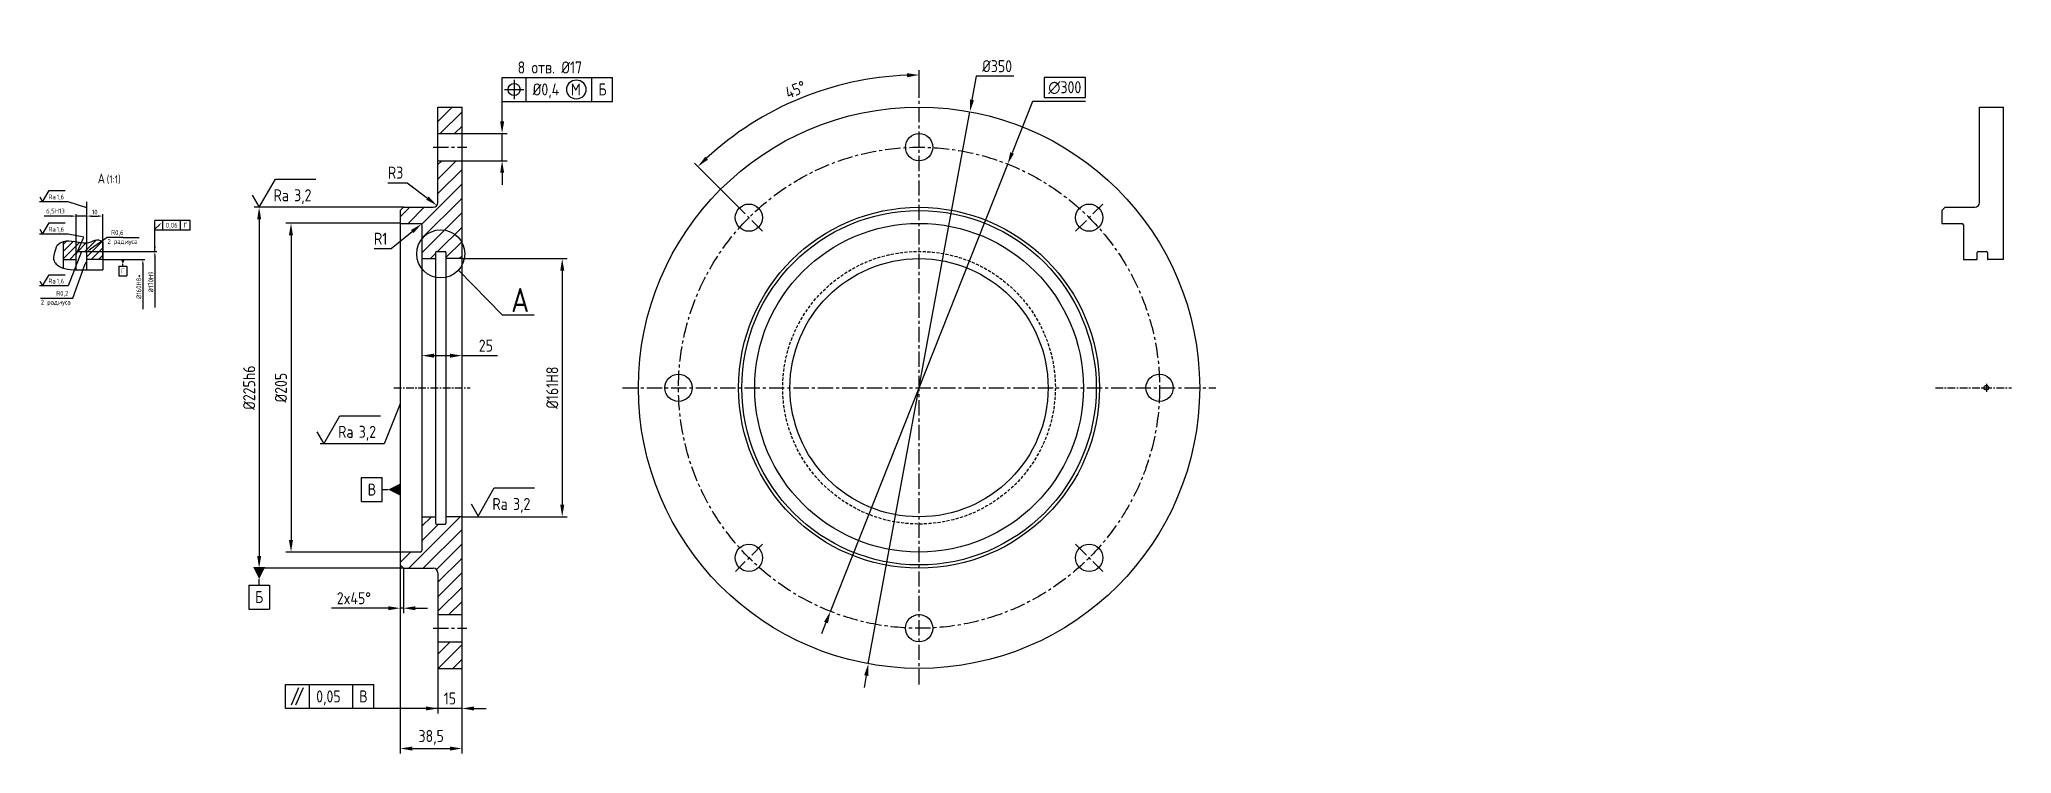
# Model space of a CAD drawing. Header units: millimetres. Extents: x -251 to 979, y 744 to 1189.
import ezdxf
from ezdxf.enums import TextEntityAlignment as Align

# ---------------------------------------------------------------- set-up
doc = ezdxf.new("R2010")
doc.units = ezdxf.units.MM
doc.header["$LTSCALE"] = 0.3
doc.linetypes.add('CENTER', pattern=[50.8, 31.75, -6.35, 6.35, -6.35])
doc.linetypes.add('HIDDEN', pattern=[9.525, 6.35, -3.175])
for name, color, linetype in [('Bord', 1, 'Continuous'), ('Cen', 5, 'CENTER'), ('Cont', 6, 'Continuous'), ('Dim', 7, 'Continuous'), ('Hatch', 2, 'Continuous'), ('Hide', 2, 'HIDDEN'), ('Text', 3, 'Continuous'), ('Textb', 6, 'Continuous')]:
    doc.layers.add(name, color=color, linetype=linetype)
doc.styles.add('Style1', font='romans.shx', dxfattribs={"width": 0.8})
doc.dimstyles.new('Lin', dxfattribs={"dimtxt": 3, "dimasz": 3, "dimexe": 1.25, "dimexo": 0, "dimgap": 1, "dimtad": 1, "dimtoh": 1, "dimdec": 5, "dimlfac": -1, "dimtxsty": 'Style1', "dimcen": 2.5, "dimclrt": 3, "dimaunit": 1, "dimadec": 0, "dimazin": 0, "dimtfac": 1, "dimtdec": 5, "dimtmove": 0, "dimatfit": 3, "dimldrblk": 'NONE', "dimfxl": 1, "dimarcsym": 0})
doc.dimstyles.new('Lin$4', dxfattribs={"dimtxt": 3, "dimasz": 3, "dimexe": 1.25, "dimexo": 0, "dimgap": 1, "dimtad": 1, "dimtoh": 1, "dimdec": 5, "dimlfac": -1, "dimtxsty": 'Style1', "dimcen": 2.5, "dimclrt": 3, "dimaunit": 1, "dimadec": 0, "dimazin": 0, "dimtfac": 1, "dimtdec": 5, "dimtmove": 0, "dimatfit": 3, "dimldrblk": 'NONE', "dimfxl": 1, "dimarcsym": 0})
doc.dimstyles.new('Rad$4', dxfattribs={"dimtxt": 3, "dimasz": 3, "dimexe": 1.25, "dimexo": 0, "dimgap": 1, "dimtad": 1, "dimtoh": 1, "dimtxsty": 'Style1', "dimcen": 2.5, "dimclrt": 3, "dimadec": 0, "dimazin": 0, "dimtfac": 1, "dimtmove": 0, "dimatfit": 3, "dimfxl": 1, "dimarcsym": 0})

msp = doc.modelspace()

# ---------------------------------------------------------------- texts
at = {"layer": 'Text', "style": 'Style1', "width": 0.8}
for s, height, p in [('%%C0,4', 7.5, (56.405087, 1154.014935)), ('М', 7.5, (80.211118, 1154.014935)), ('Б', 7.5, (97.413289, 1154.014935)), ('2 радиуса', 3, (-208.759609, 1061.458478)), ('2 радиуса', 3, (-250.295259, 1023.645872)), ('0,05', 7.5, (-78.602959, 775.514935))]:
    msp.add_text(s, height=height, dxfattribs=at).set_placement(p)
for s, height, p in [('0,06', 3, (-168.674651, 1071.599625)), ('Г', 3, (-160.174651, 1071.599625)), ('В', 7.5, (-49.174651, 775.514935))]:
    msp.add_text(s, height=height, dxfattribs=at).set_placement(p, align=Align.CENTER)

# ---------------------------------------------------------------- blocks, each defined once
blk = doc.blocks.new('sherISO_04')
at = {"layer": 'Text'}
blk.add_line((4.04, 7), (14.12, 7), dxfattribs=at)
blk.add_lwpolyline([(-1.73, 3), (0, 0), (4.04, 7)], dxfattribs=at)
at = {"layer": 'Text', "style": 'Style1', "width": 0.8}
blk.add_text('Ra', height=3, dxfattribs=at).set_placement((3.58, 1.5))
blk.add_attdef('3,2', (8.73, 1.5), '', height=3, dxfattribs=at)
blk = doc.blocks.new('*D15')
at = {"layer": 'Defpoints', "color": 0, "transparency": 16777216}
for p in [(-26.2, 1074.3), (-94.3, 869.3), (-26.2, 869.3)]:
    blk.add_point(p, dxfattribs=at)
at = {"layer": 'Dim', "color": 0, "lineweight": -2, "transparency": 16777216}
for p, q in [((-26.2, 1074.3), (-97.5, 1074.3)), ((-94.3, 1066.8), (-94.3, 876.8)), ((-26.2, 869.3), (-97.5, 869.3))]:
    blk.add_line(p, q, dxfattribs=at)
at = {"layer": 'Dim', "color": 0, "transparency": 16777216}
for points in [[(-95.6, 1066.8), (-93.1, 1066.8), (-94.3, 1074.3)], [(-95.6, 876.8), (-93.1, 876.8), (-94.3, 869.3)]]:
    blk.add_solid(points, dxfattribs=at)
at = {"layer": 'Dim', "color": 3, "transparency": 16777216, "insert": (-100.6, 971.8), "char_height": 7.5, "attachment_point": 5, "rotation": 90, "style": 'Style1'}
blk.add_mtext('%%c205', dxfattribs=at)
blk = doc.blocks.new('_None')
blk = doc.blocks.new('*D16')
at = {"layer": 'Defpoints', "color": 0, "transparency": 16777216}
for p in [(-24.2, 1084.3), (-114.2, 859.3), (-24.2, 859.3)]:
    blk.add_point(p, dxfattribs=at)
at = {"layer": 'Dim', "color": 0, "lineweight": -2, "transparency": 16777216}
for p, q in [((-24.2, 1084.3), (-117.3, 1084.3)), ((-114.2, 1076.8), (-114.2, 866.8)), ((-24.2, 859.3), (-117.3, 859.3))]:
    blk.add_line(p, q, dxfattribs=at)
at = {"layer": 'Dim', "color": 0, "transparency": 16777216}
for points in [[(-115.4, 1076.8), (-112.9, 1076.8), (-114.2, 1084.3)], [(-115.4, 866.8), (-112.9, 866.8), (-114.2, 859.3)]]:
    blk.add_solid(points, dxfattribs=at)
at = {"layer": 'Dim', "color": 3, "transparency": 16777216, "insert": (-120.4, 971.8), "char_height": 7.5, "attachment_point": 5, "rotation": 90, "style": 'Style1'}
blk.add_mtext('%%c225h6', dxfattribs=at)
blk = doc.blocks.new('*D17')
at = {"layer": 'Defpoints', "color": 0, "transparency": 16777216}
for p in [(-222.3, 1056.8), (-222.3, 1021.8), (-179.2, 1021.8)]:
    blk.add_point(p, dxfattribs=at)
at = {"layer": 'Dim', "color": 0, "lineweight": -2, "transparency": 16777216}
for p, q in [((-222.3, 1056.8), (-177.9, 1056.8)), ((-179.2, 1053.8), (-179.2, 1021.8))]:
    blk.add_line(p, q, dxfattribs=at)
at = {"layer": 'Dim', "color": 0, "transparency": 16777216}
blk.add_solid([(-179.7, 1053.8), (-178.7, 1053.8), (-179.2, 1056.8)], dxfattribs=at)
at = {"layer": 'Dim', "color": 3, "transparency": 16777216, "insert": (-181.7, 1037.8), "char_height": 3, "attachment_point": 5, "rotation": 90, "style": 'Style1'}
blk.add_mtext('%%c170H9', dxfattribs=at)
blk = doc.blocks.new('*D18')
at = {"layer": 'Defpoints', "color": 0, "transparency": 16777216}
for p in [(-211.7, 1078.8), (-221.7, 1056.2), (-211.7, 1052.8)]:
    blk.add_point(p, dxfattribs=at)
at = {"layer": 'Dim', "color": 0, "lineweight": -2, "transparency": 16777216}
for p, q in [((-221.7, 1056.2), (-221.7, 1080)), ((-218.7, 1078.8), (-214.7, 1078.8)), ((-211.7, 1052.8), (-211.7, 1080))]:
    blk.add_line(p, q, dxfattribs=at)
at = {"layer": 'Dim', "color": 0, "transparency": 16777216}
for points in [[(-218.7, 1079.3), (-218.7, 1078.3), (-221.7, 1078.8)], [(-214.7, 1079.3), (-214.7, 1078.3), (-211.7, 1078.8)]]:
    blk.add_solid(points, dxfattribs=at)
at = {"layer": 'Dim', "color": 3, "transparency": 16777216, "insert": (-216.7, 1081.3), "char_height": 3, "attachment_point": 5, "style": 'Style1'}
blk.add_mtext('10', dxfattribs=at)
blk = doc.blocks.new('ZNAK01')
at = {"layer": 'Textb', "style": 'Style1', "width": 0.8}
blk.add_attdef('А', text='', height=6, dxfattribs=at).set_placement((3.95, -0.02), align=Align.RIGHT)
blk.add_attdef('SC(1)', (5.07, -0.02), '', height=5, dxfattribs=at)
blk = doc.blocks.new('forma01')
at = {"layer": 'Bord'}
for p, q in [((-2.57, 4.21), (-2.57, 10.21)), ((-2.57, 10.21), (2.57, 10.21)), ((2.57, 4.21), (2.57, 10.21)), ((-2.57, 4.21), (2.57, 4.21)), ((0, 4.21), (0, 2.71))]:
    blk.add_line(p, q, dxfattribs=at)
blk.add_lwpolyline([(0, 2.71, 0, 3, 0), (0, -0.29, 3, 3, 0)], format="xyseb", dxfattribs=at)
at = {"layer": 'Text', "style": 'Style1', "width": 0.8}
blk.add_attdef('А', text='', height=3, rotation=90, dxfattribs=at).set_placement((0.17, 7.21), align=Align.MIDDLE)
blk = doc.blocks.new('*D19')
at = {"layer": 'Defpoints', "color": 0, "transparency": 16777216}
for p in [(-211.7, 1051.8), (-211.7, 1020.8), (-186.7, 1020.8)]:
    blk.add_point(p, dxfattribs=at)
at = {"layer": 'Dim', "color": 0, "lineweight": -2, "transparency": 16777216}
for p, q in [((-211.7, 1051.8), (-185.4, 1051.8)), ((-186.7, 1048.8), (-186.7, 1020.8))]:
    blk.add_line(p, q, dxfattribs=at)
at = {"layer": 'Dim', "color": 0, "transparency": 16777216}
blk.add_solid([(-187.2, 1048.8), (-186.2, 1048.8), (-186.7, 1051.8)], dxfattribs=at)
at = {"layer": 'Dim', "color": 3, "transparency": 16777216, "insert": (-189.2, 1034.8), "char_height": 3, "attachment_point": 5, "rotation": 90, "style": 'Style1'}
blk.add_mtext('%%c160H8*', dxfattribs=at)
blk = doc.blocks.new('*D20')
at = {"layer": 'Defpoints', "color": 0, "transparency": 16777216}
for p in [(-221.7, 1078.8), (-228.2, 1056.2), (-221.7, 1056.2)]:
    blk.add_point(p, dxfattribs=at)
at = {"layer": 'Dim', "color": 0, "lineweight": -2, "transparency": 16777216}
for p, q in [((-231.2, 1078.8), (-248.2, 1078.8)), ((-228.2, 1056.2), (-228.2, 1080)), ((-221.7, 1078.8), (-228.2, 1078.8)), ((-221.7, 1056.2), (-221.7, 1080)), ((-218.7, 1078.8), (-215.7, 1078.8))]:
    blk.add_line(p, q, dxfattribs=at)
at = {"layer": 'Dim', "color": 0, "transparency": 16777216}
for points in [[(-231.2, 1079.3), (-231.2, 1078.3), (-228.2, 1078.8)], [(-218.7, 1079.3), (-218.7, 1078.3), (-221.7, 1078.8)]]:
    blk.add_solid(points, dxfattribs=at)
at = {"layer": 'Dim', "color": 3, "transparency": 16777216, "insert": (-241.2, 1081.6), "char_height": 3, "attachment_point": 5, "style": 'Style1'}
blk.add_mtext('6,5H13', dxfattribs=at)
blk = doc.blocks.new('*D21')
at = {"layer": 'Defpoints', "color": 0, "transparency": 16777216}
for p in [(-221.5, 1052), (-221.5, 1051.8)]:
    blk.add_point(p, dxfattribs=at)
at = {"layer": 'Dim', "color": 0, "lineweight": -2, "transparency": 16777216}
for p, q in [((-230.4, 1027.6), (-222.6, 1049)), ((-221.5, 1052), (-221.5, 1051.8)), ((-240.5, 1027.6), (-230.4, 1027.6))]:
    blk.add_line(p, q, dxfattribs=at)
at = {"layer": 'Dim', "color": 0, "transparency": 16777216}
blk.add_solid([(-223, 1049.1), (-222.1, 1048.8), (-221.5, 1051.8)], dxfattribs=at)
at = {"layer": 'Dim', "color": 3, "transparency": 16777216, "insert": (-236.9, 1030.3), "char_height": 3, "attachment_point": 5, "style": 'Style1'}
blk.add_mtext('R0,2', dxfattribs=at)
blk = doc.blocks.new('*D22')
at = {"layer": 'Defpoints', "color": 0, "transparency": 16777216}
for p in [(-222.3, 1056.2), (-221.8, 1056.5)]:
    blk.add_point(p, dxfattribs=at)
at = {"layer": 'Dim', "color": 0, "lineweight": -2, "transparency": 16777216}
for p, q in [((-209, 1065.4), (-219.3, 1058.2)), ((-198.9, 1065.4), (-209, 1065.4)), ((-222.3, 1056.2), (-221.8, 1056.5))]:
    blk.add_line(p, q, dxfattribs=at)
at = {"layer": 'Dim', "color": 0, "transparency": 16777216}
blk.add_solid([(-219.6, 1058.6), (-219, 1057.8), (-221.8, 1056.5)], dxfattribs=at)
at = {"layer": 'Dim', "color": 3, "transparency": 16777216, "insert": (-202.6, 1068.2), "char_height": 3, "attachment_point": 5, "style": 'Style1'}
blk.add_mtext('R0,6', dxfattribs=at)
blk = doc.blocks.new('forma19')
at = {"layer": 'Text'}
blk.add_line((2.7, 2.7), (0, 0), dxfattribs=at)
blk.add_lwpolyline([(4.8, 4.8, 0, 1, 0), (2.7, 2.7, 1, 1, 0)], format="xyseb", dxfattribs=at)
blk = doc.blocks.new('*D23')
at = {"layer": 'Defpoints', "color": 0, "transparency": 16777216}
for p in [(-12.7, 1006.8), (12.3, 1006.8), (12.3, 991.8)]:
    blk.add_point(p, dxfattribs=at)
at = {"layer": 'Dim', "color": 0, "lineweight": -2, "transparency": 16777216}
for p, q in [((-12.7, 1006.8), (-12.7, 988.6)), ((12.3, 1006.8), (12.3, 988.6)), ((-5.2, 991.8), (4.8, 991.8)), ((12.3, 991.8), (34.5, 991.8))]:
    blk.add_line(p, q, dxfattribs=at)
at = {"layer": 'Dim', "color": 0, "transparency": 16777216}
for points in [[(-5.2, 993), (-5.2, 990.5), (-12.7, 991.8)], [(4.8, 993), (4.8, 990.5), (12.3, 991.8)]]:
    blk.add_solid(points, dxfattribs=at)
at = {"layer": 'Dim', "color": 3, "transparency": 16777216, "insert": (27.2, 998), "char_height": 7.5, "attachment_point": 5, "style": 'Style1'}
blk.add_mtext('25', dxfattribs=at)
blk = doc.blocks.new('*D24')
at = {"layer": 'Defpoints', "color": 0, "transparency": 16777216}
for p in [(246.9, 1160.1), (297.3, 1156.8), (182.8, 1086.3), (199.7, 1069.3), (297.3, 786.8)]:
    blk.add_point(p, dxfattribs=at)
at = {"layer": 'Dim', "color": 0, "lineweight": -2, "transparency": 16777216}
for p, q in [((297.3, 1156.8), (297.3, 1169.9)), ((182.8, 1086.3), (157.2, 1111.9))]:
    blk.add_line(p, q, dxfattribs=at)
blk.add_arc((297.3, 971.8), 195, 92.2038, 132.7962, dxfattribs=at)
at = {"layer": 'Dim', "color": 0, "transparency": 16777216}
for points in [[(289.8, 1167.9), (289.9, 1165.4), (297.3, 1166.8)], [(165.7, 1114), (164, 1115.8), (159.4, 1109.7)]]:
    blk.add_solid(points, dxfattribs=at)
at = {"layer": 'Dim', "color": 3, "transparency": 16777216, "insert": (220.3, 1157.7), "char_height": 7.5, "attachment_point": 5, "rotation": 22.5, "style": 'Style1'}
blk.add_mtext('45°', dxfattribs=at)
blk = doc.blocks.new('*D25')
at = {"layer": 'Defpoints', "color": 0, "transparency": 16777216}
for p in [(352.6, 1111.2), (242.1, 832.3)]:
    blk.add_point(p, dxfattribs=at)
at = {"layer": 'Dim', "color": 0, "lineweight": -2, "transparency": 16777216}
for p, q in [((401.2, 1165.2), (375.3, 1165.2)), ((375.3, 1165.2), (375.3, 1152.7)), ((401.2, 1152.7), (401.2, 1165.2)), ((368, 1150.2), (355.4, 1118.2)), ((401.2, 1150.2), (368, 1150.2)), ((375.3, 1152.7), (401.2, 1152.7)), ((242.1, 832.3), (352.6, 1111.2)), ((239.3, 825.3), (236.5, 818.4))]:
    blk.add_line(p, q, dxfattribs=at)
at = {"layer": 'Dim', "color": 0, "transparency": 16777216}
for points in [[(354.2, 1118.6), (356.5, 1117.7), (352.6, 1111.2)], [(238.1, 825.8), (240.5, 824.9), (242.1, 832.3)]]:
    blk.add_solid(points, dxfattribs=at)
at = {"layer": 'Dim', "color": 3, "transparency": 16777216, "insert": (388.2, 1158.9), "char_height": 7.5, "attachment_point": 5, "style": 'Style1'}
blk.add_mtext('∅300', dxfattribs=at)
blk = doc.blocks.new('*D26')
at = {"layer": 'Defpoints', "color": 0, "transparency": 16777216}
for p in [(329, 1143.9), (265.7, 799.6)]:
    blk.add_point(p, dxfattribs=at)
at = {"layer": 'Dim', "color": 0, "lineweight": -2, "transparency": 16777216}
for p, q in [((333, 1166.1), (330.3, 1151.3)), ((356.4, 1166.1), (333, 1166.1)), ((265.7, 799.6), (329, 1143.9)), ((264.3, 792.3), (263, 784.9))]:
    blk.add_line(p, q, dxfattribs=at)
at = {"layer": 'Dim', "color": 0, "transparency": 16777216}
for points in [[(329.1, 1151.5), (331.6, 1151), (329, 1143.9)], [(263.1, 792.5), (265.6, 792), (265.7, 799.6)]]:
    blk.add_solid(points, dxfattribs=at)
at = {"layer": 'Dim', "color": 3, "transparency": 16777216, "insert": (346, 1172.3), "char_height": 7.5, "attachment_point": 5, "style": 'Style1'}
blk.add_mtext('%%c350', dxfattribs=at)
blk = doc.blocks.new('*D27')
at = {"layer": 'Defpoints', "color": 0, "transparency": 16777216}
for p in [(-2.7, 796.8), (12.3, 796.8), (-2.7, 771.8)]:
    blk.add_point(p, dxfattribs=at)
at = {"layer": 'Dim', "color": 0, "lineweight": -2, "transparency": 16777216}
for p, q in [((-2.7, 796.8), (-2.7, 768.6)), ((12.3, 796.8), (12.3, 768.6)), ((-10.2, 771.8), (-17.7, 771.8)), ((12.3, 771.8), (-2.7, 771.8)), ((19.8, 771.8), (27.3, 771.8))]:
    blk.add_line(p, q, dxfattribs=at)
at = {"layer": 'Dim', "color": 0, "transparency": 16777216}
for points in [[(-10.2, 773), (-10.2, 770.5), (-2.7, 771.8)], [(19.8, 773), (19.8, 770.5), (12.3, 771.8)]]:
    blk.add_solid(points, dxfattribs=at)
at = {"layer": 'Dim', "color": 3, "transparency": 16777216, "insert": (4.8, 778), "char_height": 7.5, "attachment_point": 5, "style": 'Style1'}
blk.add_mtext('15', dxfattribs=at)
blk = doc.blocks.new('*D28')
at = {"layer": 'Defpoints', "color": 0, "transparency": 16777216}
for p in [(-26.2, 861.3), (12.3, 796.8), (12.3, 746.8)]:
    blk.add_point(p, dxfattribs=at)
at = {"layer": 'Dim', "color": 0, "lineweight": -2, "transparency": 16777216}
for p, q in [((-26.2, 861.3), (-26.2, 743.6)), ((12.3, 796.8), (12.3, 743.6)), ((-18.7, 746.8), (4.8, 746.8))]:
    blk.add_line(p, q, dxfattribs=at)
at = {"layer": 'Dim', "color": 0, "transparency": 16777216}
for points in [[(-18.7, 748), (-18.7, 745.5), (-26.2, 746.8)], [(4.8, 748), (4.8, 745.5), (12.3, 746.8)]]:
    blk.add_solid(points, dxfattribs=at)
at = {"layer": 'Dim', "color": 3, "transparency": 16777216, "insert": (-6.9, 753.7), "char_height": 7.5, "attachment_point": 5, "style": 'Style1'}
blk.add_mtext('38,5', dxfattribs=at)
blk = doc.blocks.new('*D29')
at = {"layer": 'Defpoints', "color": 0, "transparency": 16777216}
for p in [(12.3, 1130.3), (12.3, 1113.3), (37.3, 1113.3)]:
    blk.add_point(p, dxfattribs=at)
at = {"layer": 'Dim', "color": 0, "lineweight": -2, "transparency": 16777216}
for p, q in [((37.3, 1137.8), (37.3, 1165.3)), ((37.3, 1165.3), (94.4, 1165.3)), ((12.3, 1130.3), (40.5, 1130.3)), ((37.3, 1113.3), (37.3, 1130.3)), ((12.3, 1113.3), (40.5, 1113.3)), ((37.3, 1105.8), (37.3, 1098.3))]:
    blk.add_line(p, q, dxfattribs=at)
at = {"layer": 'Dim', "color": 0, "transparency": 16777216}
for points in [[(36.1, 1137.8), (38.6, 1137.8), (37.3, 1130.3)], [(36.1, 1105.8), (38.6, 1105.8), (37.3, 1113.3)]]:
    blk.add_solid(points, dxfattribs=at)
at = {"layer": 'Dim', "color": 3, "transparency": 16777216, "insert": (67.1, 1171.5), "char_height": 7.5, "attachment_point": 5, "style": 'Style1'}
blk.add_mtext('8 отв. %%c17', dxfattribs=at)
blk = doc.blocks.new('*D30')
at = {"layer": 'Defpoints', "color": 0, "transparency": 16777216}
for p in [(-26.2, 861.3), (-24.2, 859.3), (-26.2, 834.3)]:
    blk.add_point(p, dxfattribs=at)
at = {"layer": 'Dim', "color": 0, "lineweight": -2, "transparency": 16777216}
for p, q in [((-26.2, 861.3), (-26.2, 831.1)), ((-24.2, 859.3), (-24.2, 831.1)), ((-33.7, 834.3), (-69, 834.3)), ((-24.2, 834.3), (-26.2, 834.3)), ((-16.7, 834.3), (-9.2, 834.3))]:
    blk.add_line(p, q, dxfattribs=at)
at = {"layer": 'Dim', "color": 0, "transparency": 16777216}
for points in [[(-33.7, 835.5), (-33.7, 833), (-26.2, 834.3)], [(-16.7, 835.5), (-16.7, 833), (-24.2, 834.3)]]:
    blk.add_solid(points, dxfattribs=at)
at = {"layer": 'Dim', "color": 3, "transparency": 16777216, "insert": (-55.1, 840.5), "char_height": 7.5, "attachment_point": 5, "style": 'Style1'}
blk.add_mtext('2x45%%d', dxfattribs=at)
blk = doc.blocks.new('*D31')
at = {"layer": 'Defpoints', "color": 0, "transparency": 16777216}
for p in [(12.3, 1052.3), (12.3, 891.3), (74.8, 891.3)]:
    blk.add_point(p, dxfattribs=at)
at = {"layer": 'Dim', "color": 0, "lineweight": -2, "transparency": 16777216}
for p, q in [((12.3, 1052.3), (77.9, 1052.3)), ((74.8, 1044.8), (74.8, 898.8)), ((12.3, 891.3), (77.9, 891.3))]:
    blk.add_line(p, q, dxfattribs=at)
at = {"layer": 'Dim', "color": 0, "transparency": 16777216}
for points in [[(73.6, 1044.8), (76.1, 1044.8), (74.8, 1052.3)], [(73.6, 898.8), (76.1, 898.8), (74.8, 891.3)]]:
    blk.add_solid(points, dxfattribs=at)
at = {"layer": 'Dim', "color": 3, "transparency": 16777216, "insert": (68.6, 971.8), "char_height": 7.5, "attachment_point": 5, "rotation": 90, "style": 'Style1'}
blk.add_mtext('%%c161H8', dxfattribs=at)
blk = doc.blocks.new('FORMA03')
at = {"layer": 'Bord'}
for p, q in [((-9.64286, 3), (-4.5, 3)), ((-9.64286, -3), (-9.64286, 3)), ((-4.5, -3), (-4.5, 3)), ((-4.5, 0), (-3, 0)), ((-9.64286, -3), (-4.5, -3))]:
    blk.add_line(p, q, dxfattribs=at)
blk.add_lwpolyline([(-3, 0, 0, 3, 0), (0, 0, 3, 3, 0)], format="xyseb", dxfattribs=at)
at = {"layer": 'Text', "style": 'Style1', "width": 0.8}
blk.add_attdef('А', text='', height=3, dxfattribs=at).set_placement((-7.07143, 0), align=Align.MIDDLE)
blk = doc.blocks.new('*D32')
at = {"layer": 'Defpoints', "color": 0, "transparency": 16777216}
for p in [(-13.7, 1073.3), (-12.9, 1073.9)]:
    blk.add_point(p, dxfattribs=at)
at = {"layer": 'Dim', "color": 0, "lineweight": -2, "transparency": 16777216}
for p, q in [((-42.4, 1058.5), (-31.9, 1058.5)), ((-31.9, 1058.5), (-18.7, 1069.2))]:
    blk.add_line(p, q, dxfattribs=at)
at = {"layer": 'Dim', "color": 0, "transparency": 16777216}
blk.add_solid([(-19.5, 1070.1), (-17.9, 1068.2), (-12.9, 1073.9)], dxfattribs=at)
at = {"layer": 'Dim', "color": 3, "transparency": 16777216, "insert": (-38.4, 1064.7), "char_height": 7.5, "attachment_point": 5, "style": 'Style1'}
blk.add_mtext('R1', dxfattribs=at)
blk = doc.blocks.new('*D33')
at = {"layer": 'Defpoints', "color": 0, "transparency": 16777216}
for p in [(-5.7, 1087.3), (-3.3, 1085.4)]:
    blk.add_point(p, dxfattribs=at)
at = {"layer": 'Dim', "color": 0, "lineweight": -2, "transparency": 16777216}
for p, q in [((-34, 1099.6), (-21.8, 1099.6)), ((-21.8, 1099.6), (-9.2, 1090))]:
    blk.add_line(p, q, dxfattribs=at)
at = {"layer": 'Dim', "color": 0, "transparency": 16777216}
blk.add_solid([(-8.5, 1091), (-10, 1089), (-3.3, 1085.4)], dxfattribs=at)
at = {"layer": 'Dim', "color": 3, "transparency": 16777216, "insert": (-29.1, 1105.9), "char_height": 7.5, "attachment_point": 5, "style": 'Style1'}
blk.add_mtext('R3', dxfattribs=at)

# ---------------------------------------------------------------- dimensions: what is measured, and where the dimension line sits
at = {"layer": 'Dim'}
dim = msp.add_linear_dim(base=(37.325349, 1113.264935), p1=(12.325349, 1130.264935), p2=(12.325349, 1113.264935), angle=90, text='8 отв. <>', dimstyle='Lin', override={"dimscale": 2.5, "dimpost": '%%c<>', "dimarcsym": 1}, dxfattribs=at)
dim.commit()
dim.dimension.update_dxf_attribs({"geometry": '*D29', "text_midpoint": (67.111063, 1165.264935), "dimtype": 160})
dim = msp.add_angular_dim_2l(base=(246.855635, 1160.120471), line1=((199.744613, 1069.345671), (182.77405, 1086.316233)), line2=((297.325349, 786.764935), (297.325349, 1156.764935)), dimstyle='Lin', override={"dimscale": 2.5, "dimpost": '<>', "dimarcsym": 1}, dxfattribs=at)
dim.commit()
dim.dimension.update_dxf_attribs({"geometry": '*D24', "text_midpoint": (220.310308, 1157.695691)})
for p1, p2, override, picture, middle in [((265.683365, 799.64932), (328.967333, 1143.88055), {"dimscale": 2.5, "dimpost": '%%c<>', "dimarcsym": 1}, '*D26', (345.971716, 1166.050803)), ((242.062275, 832.316046), (352.588423, 1111.213824), {"dimscale": 2.5, "dimgap": -1, "dimarcsym": 1}, '*D25', (388.2411, 1150.170517))]:
    dim = msp.add_diameter_dim_2p(p1=p1, p2=p2, dimstyle='Lin', override=override, dxfattribs=at)
    dim.commit()
    dim.dimension.update_dxf_attribs({"geometry": picture, "text_midpoint": middle, "dimtype": 163})
for center, mpoint, dimstyle, override, picture, middle in [((-5.674651, 1087.264935), (-3.293711, 1085.439798), 'Rad$4', {"dimscale": 2.5}, '*D33', (-29.142925, 1099.615103)), ((-222.274651, 1056.164935), (-221.78169, 1056.506972), 'Lin', {"dimarcsym": 1}, '*D22', (-202.552188, 1065.368133)), ((-13.674651, 1073.264935), (-12.897568, 1073.894333), 'Lin$4', {"dimscale": 2.5, "dimlfac": 1, "dimarcsym": 1}, '*D32', (-38.436105, 1058.474083)), ((-221.474651, 1051.964935), (-221.543542, 1051.777174), 'Lin', {"dimarcsym": 1}, '*D21', (-236.889028, 1027.555527))]:
    dim = msp.add_radius_dim(center=center, mpoint=mpoint, dimstyle=dimstyle, override=override, dxfattribs=at)
    dim.commit()
    dim.dimension.update_dxf_attribs({"geometry": picture, "text_midpoint": middle, "dimtype": 164})
dim = msp.add_linear_dim(base=(-221.674651, 1078.764935), p1=(-228.174651, 1056.164935), p2=(-221.674651, 1056.164935), text='<>H13', dimstyle='Lin', override={"dimpost": '<>', "dimarcsym": 1}, dxfattribs=at)
dim.commit()
dim.dimension.update_dxf_attribs({"geometry": '*D20', "text_midpoint": (-241.174651, 1078.764935), "dimtype": 160})
for base, p1, p2, override, picture, middle in [((-211.674651, 1078.764935), (-221.674651, 1056.164935), (-211.674651, 1052.764935), {"dimpost": '<>', "dimarcsym": 1}, '*D18', (-216.674651, 1081.264935)), ((12.325349, 746.764935), (-26.174651, 861.264935), (12.325349, 796.764935), {"dimscale": 2.5, "dimpost": '<>', "dimarcsym": 1}, '*D28', (-6.924651, 753.729221)), ((-2.674651, 771.764935), (12.325349, 796.764935), (-2.674651, 796.764935), {"dimscale": 2.5, "dimpost": '<>', "dimarcsym": 1}, '*D27', (4.825349, 778.014935))]:
    dim = msp.add_linear_dim(base=base, p1=p1, p2=p2, dimstyle='Lin', override=override, dxfattribs=at)
    dim.commit()
    dim.dimension.update_dxf_attribs({"geometry": picture, "text_midpoint": middle})
for base, p1, p2, text, override, picture, middle in [((-114.174651, 859.264935), (-24.174651, 1084.264935), (-24.174651, 859.264935), '<>h6', {"dimscale": 2.5, "dimpost": '%%c<>', "dimarcsym": 1}, '*D16', (-120.424651, 971.764935)), ((-179.174651, 1021.764935), (-222.274651, 1056.764935), (-222.274651, 1021.764935), '%%c170H9', {"dimpost": '%%c<>', "dimblk2": 'None', "dimsah": 1, "dimse2": 1, "dimarcsym": 1}, '*D17', (-181.674651, 1037.764935)), ((-186.674651, 1020.764935), (-211.674651, 1051.764935), (-211.674651, 1020.764935), '%%c160H8*', {"dimpost": '%%c<>', "dimblk2": 'None', "dimsah": 1, "dimse2": 1, "dimarcsym": 1}, '*D19', (-189.174651, 1034.764935)), ((74.814794, 891.264935), (12.325349, 1052.264935), (12.325349, 891.264935), '<>H8', {"dimscale": 2.5, "dimpost": '%%c<>', "dimarcsym": 1}, '*D31', (68.564794, 971.764935))]:
    dim = msp.add_linear_dim(base=base, p1=p1, p2=p2, angle=90, text=text, dimstyle='Lin', override=override, dxfattribs=at)
    dim.commit()
    dim.dimension.update_dxf_attribs({"geometry": picture, "text_midpoint": middle})
dim = msp.add_linear_dim(base=(-94.344579, 869.264935), p1=(-26.174651, 1074.264935), p2=(-26.174651, 869.264935), angle=90, dimstyle='Lin', override={"dimscale": 2.5, "dimpost": '%%c<>', "dimarcsym": 1}, dxfattribs=at)
dim.commit()
dim.dimension.update_dxf_attribs({"geometry": '*D15', "text_midpoint": (-100.594579, 971.764935)})
dim = msp.add_linear_dim(base=(12.325349, 991.764935), p1=(-12.674651, 1006.764935), p2=(12.325349, 1006.764935), dimstyle='Lin', override={"dimscale": 2.5, "dimpost": '<>', "dimarcsym": 1}, dxfattribs=at)
dim.commit()
dim.dimension.update_dxf_attribs({"geometry": '*D23', "text_midpoint": (27.182492, 991.764935), "dimtype": 160})
dim = msp.add_linear_dim(base=(-26.174651, 834.264935), p1=(-24.174651, 859.264935), p2=(-26.174651, 861.264935), text='<>x45%%d', dimstyle='Lin', override={"dimscale": 2.5, "dimpost": '<>', "dimarcsym": 1}, dxfattribs=at)
dim.commit()
dim.dimension.update_dxf_attribs({"geometry": '*D30', "text_midpoint": (-55.103222, 840.514935)})

# ---------------------------------------------------------------- hatches: boundary and pattern name
at = {"layer": 'Hatch'}
h = msp.add_hatch(dxfattribs=at)
h.set_pattern_fill('ANSI31', color=256, scale=2, style=0)
h.paths.add_polyline_path([(12.325349, 1146.764935), (-2.674651, 1146.764935), (-2.674651, 1130.264935), (12.325349, 1130.264935)])
h.paths.add_polyline_path([(-2.674651, 1087.264935, -0.4142135624), (-5.674651, 1084.264935), (-24.174651, 1084.264935), (-26.174651, 1082.264935), (-26.174651, 1074.264935), (-13.674651, 1074.264935, -0.4142135624), (-12.674651, 1073.264935), (-12.674651, 1064.588963, -0.5407764069), (12.325349, 1062.296115), (12.325349, 1113.264935), (-2.674651, 1113.264935)])
h.paths.add_polyline_path([(12.325349, 1062.296115, 0.5407764069), (-12.674651, 1064.588963), (-12.674651, 1052.264935), (-4.374651, 1052.264935, 0.4142135624), (-4.174651, 1052.464935), (-4.174651, 1056.164935, -0.4142135624), (-3.574651, 1056.764935), (1.725349, 1056.764935, -0.4142135624), (2.325349, 1056.164935), (2.325349, 1052.464935, 0.4142135624), (2.525349, 1052.264935), (12.325349, 1052.264935)])
h = msp.add_hatch(dxfattribs=at)
h.set_pattern_fill('ANSI31', color=256)
h.set_pattern_definition([(45, (-143.9763, 727.0155), (-2.245064, 2.245064), [])])
edge = h.paths.add_edge_path()
edge.add_line((-236.174651, 1063.037933), (-236.174651, 1051.764935))
edge.add_line((-236.174651, 1051.764935), (-228.374651, 1051.764935))
edge.add_arc((-228.374651, 1051.964935), 0.2, 270, 360)
edge.add_line((-228.174651, 1051.964935), (-228.174651, 1056.164935))
edge.add_arc((-227.574651, 1056.164935), 0.6, 90, 180, ccw=False)
edge.add_line((-227.574651, 1056.764935), (-222.274651, 1056.764935))
edge.add_arc((-222.274651, 1056.164935), 0.6, 0, 90, ccw=False)
edge.add_line((-221.674651, 1056.164935), (-221.674651, 1051.964935))
edge.add_arc((-221.474651, 1051.964935), 0.2, 180, 270)
edge.add_line((-221.474651, 1051.764935), (-211.674651, 1051.764935))
edge.add_line((-211.674651, 1051.764935), (-211.674651, 1062.764935))
edge.add_line((-211.674651, 1062.764935), (-211.772912, 1062.818913))
edge.add_line((-211.772912, 1062.818913), (-211.871171, 1062.872805))
edge.add_line((-211.871171, 1062.872805), (-211.969428, 1062.926527))
edge.add_line((-211.969428, 1062.926527), (-212.067681, 1062.979993))
edge.add_line((-212.067681, 1062.979993), (-212.16593, 1063.033117))
edge.add_line((-212.16593, 1063.033117), (-212.264173, 1063.085815))
edge.add_line((-212.264173, 1063.085815), (-212.362408, 1063.138002))
edge.add_line((-212.362408, 1063.138002), (-212.460636, 1063.189591))
edge.add_line((-212.460636, 1063.189591), (-212.558854, 1063.240498))
edge.add_line((-212.558854, 1063.240498), (-212.657061, 1063.290637))
edge.add_line((-212.657061, 1063.290637), (-212.755257, 1063.339923))
edge.add_line((-212.755257, 1063.339923), (-212.853439, 1063.38827))
edge.add_line((-212.853439, 1063.38827), (-212.951608, 1063.435594))
edge.add_line((-212.951608, 1063.435594), (-213.04976, 1063.481809))
edge.add_line((-213.04976, 1063.481809), (-213.147897, 1063.52683))
edge.add_line((-213.147897, 1063.52683), (-213.246016, 1063.570571))
edge.add_line((-213.246016, 1063.570571), (-213.344115, 1063.612947))
edge.add_line((-213.344115, 1063.612947), (-213.442195, 1063.653873))
edge.add_line((-213.442195, 1063.653873), (-213.540254, 1063.693263))
edge.add_line((-213.540254, 1063.693263), (-213.63829, 1063.731033))
edge.add_line((-213.63829, 1063.731033), (-213.736302, 1063.767097))
edge.add_line((-213.736302, 1063.767097), (-213.83429, 1063.801369))
edge.add_line((-213.83429, 1063.801369), (-213.932251, 1063.833764))
edge.add_line((-213.932251, 1063.833764), (-214.030186, 1063.864198))
edge.add_line((-214.030186, 1063.864198), (-214.128092, 1063.892584))
edge.add_line((-214.128092, 1063.892584), (-214.225968, 1063.918837))
edge.add_line((-214.225968, 1063.918837), (-214.323814, 1063.942873))
edge.add_line((-214.323814, 1063.942873), (-214.421628, 1063.964605))
edge.add_line((-214.421628, 1063.964605), (-214.519409, 1063.983949))
edge.add_line((-214.519409, 1063.983949), (-214.617155, 1064.000818))
edge.add_line((-214.617155, 1064.000818), (-214.714866, 1064.015129))
edge.add_line((-214.714866, 1064.015129), (-214.812541, 1064.026795))
edge.add_line((-214.812541, 1064.026795), (-214.910177, 1064.035732))
edge.add_line((-214.910177, 1064.035732), (-215.007775, 1064.041853))
edge.add_line((-215.007775, 1064.041853), (-215.105333, 1064.045074))
edge.add_line((-215.105333, 1064.045074), (-215.20285, 1064.045338))
edge.add_line((-215.20285, 1064.045338), (-215.300331, 1064.042707))
edge.add_line((-215.300331, 1064.042707), (-215.397781, 1064.037273))
edge.add_line((-215.397781, 1064.037273), (-215.495206, 1064.029129))
edge.add_line((-215.495206, 1064.029129), (-215.59261, 1064.018368))
edge.add_line((-215.59261, 1064.018368), (-215.689999, 1064.005083))
edge.add_line((-215.689999, 1064.005083), (-215.787379, 1063.989365))
edge.add_line((-215.787379, 1063.989365), (-215.884754, 1063.971308))
edge.add_line((-215.884754, 1063.971308), (-215.98213, 1063.951004))
edge.add_line((-215.98213, 1063.951004), (-216.079513, 1063.928546))
edge.add_line((-216.079513, 1063.928546), (-216.176906, 1063.904026))
edge.add_line((-216.176906, 1063.904026), (-216.274317, 1063.877538))
edge.add_line((-216.274317, 1063.877538), (-216.371749, 1063.849173))
edge.add_line((-216.371749, 1063.849173), (-216.469209, 1063.819024))
edge.add_line((-216.469209, 1063.819024), (-216.566702, 1063.787184))
edge.add_line((-216.566702, 1063.787184), (-216.664232, 1063.753746))
edge.add_line((-216.664232, 1063.753746), (-216.761806, 1063.718802))
edge.add_line((-216.761806, 1063.718802), (-216.859428, 1063.682445))
edge.add_line((-216.859428, 1063.682445), (-216.957103, 1063.644768))
edge.add_line((-216.957103, 1063.644768), (-217.054838, 1063.605862))
edge.add_line((-217.054838, 1063.605862), (-217.152637, 1063.565821))
edge.add_line((-217.152637, 1063.565821), (-217.250506, 1063.524738))
edge.add_line((-217.250506, 1063.524738), (-217.34845, 1063.482704))
edge.add_line((-217.34845, 1063.482704), (-217.446474, 1063.439813))
edge.add_line((-217.446474, 1063.439813), (-217.544583, 1063.396157))
edge.add_line((-217.544583, 1063.396157), (-217.642783, 1063.351828))
edge.add_line((-217.642783, 1063.351828), (-217.741079, 1063.306921))
edge.add_line((-217.741079, 1063.306921), (-217.839477, 1063.261526))
edge.add_line((-217.839477, 1063.261526), (-217.937981, 1063.215737))
edge.add_line((-217.937981, 1063.215737), (-218.036597, 1063.169646))
edge.add_line((-218.036597, 1063.169646), (-218.135331, 1063.123346))
edge.add_line((-218.135331, 1063.123346), (-218.234187, 1063.07693))
edge.add_line((-218.234187, 1063.07693), (-218.33317, 1063.030489))
edge.add_line((-218.33317, 1063.030489), (-218.432287, 1062.984118))
edge.add_line((-218.432287, 1062.984118), (-218.531542, 1062.937908))
edge.add_line((-218.531542, 1062.937908), (-218.630941, 1062.891952))
edge.add_line((-218.630941, 1062.891952), (-218.730489, 1062.846343))
edge.add_line((-218.730489, 1062.846343), (-218.830191, 1062.801172))
edge.add_line((-218.830191, 1062.801172), (-218.930052, 1062.756534))
edge.add_line((-218.930052, 1062.756534), (-219.030079, 1062.71252))
edge.add_line((-219.030079, 1062.71252), (-219.130275, 1062.669224))
edge.add_line((-219.130275, 1062.669224), (-219.230647, 1062.626737))
edge.add_line((-219.230647, 1062.626737), (-219.331199, 1062.585153))
edge.add_line((-219.331199, 1062.585153), (-219.431938, 1062.544563))
edge.add_line((-219.431938, 1062.544563), (-219.532867, 1062.505061))
edge.add_line((-219.532867, 1062.505061), (-219.633994, 1062.46674))
edge.add_line((-219.633994, 1062.46674), (-219.735322, 1062.429691))
edge.add_line((-219.735322, 1062.429691), (-219.836857, 1062.394008))
edge.add_line((-219.836857, 1062.394008), (-219.938605, 1062.359783))
edge.add_line((-219.938605, 1062.359783), (-220.04057, 1062.327109))
edge.add_line((-220.04057, 1062.327109), (-220.142758, 1062.296078))
edge.add_line((-220.142758, 1062.296078), (-220.245175, 1062.266783))
edge.add_line((-220.245175, 1062.266783), (-220.347825, 1062.239316))
edge.add_line((-220.347825, 1062.239316), (-220.450709, 1062.213732))
edge.add_line((-220.450709, 1062.213732), (-220.553817, 1062.189994))
edge.add_line((-220.553817, 1062.189994), (-220.657138, 1062.168055))
edge.add_line((-220.657138, 1062.168055), (-220.760658, 1062.147866))
edge.add_line((-220.760658, 1062.147866), (-220.864367, 1062.12938))
edge.add_line((-220.864367, 1062.12938), (-220.968252, 1062.112547))
edge.add_line((-220.968252, 1062.112547), (-221.072303, 1062.097321))
edge.add_line((-221.072303, 1062.097321), (-221.176506, 1062.083653))
edge.add_line((-221.176506, 1062.083653), (-221.280851, 1062.071494))
edge.add_line((-221.280851, 1062.071494), (-221.385325, 1062.060797))
edge.add_line((-221.385325, 1062.060797), (-221.489917, 1062.051514))
edge.add_line((-221.489917, 1062.051514), (-221.594615, 1062.043596))
edge.add_line((-221.594615, 1062.043596), (-221.699407, 1062.036995))
edge.add_line((-221.699407, 1062.036995), (-221.804282, 1062.031664))
edge.add_line((-221.804282, 1062.031664), (-221.909226, 1062.027553))
edge.add_line((-221.909226, 1062.027553), (-222.01423, 1062.024616))
edge.add_line((-222.01423, 1062.024616), (-222.119281, 1062.022804))
edge.add_line((-222.119281, 1062.022804), (-222.224366, 1062.022068))
edge.add_line((-222.224366, 1062.022068), (-222.329475, 1062.022361))
edge.add_line((-222.329475, 1062.022361), (-222.434596, 1062.023634))
edge.add_line((-222.434596, 1062.023634), (-222.539716, 1062.025839))
edge.add_line((-222.539716, 1062.025839), (-222.644825, 1062.028929))
edge.add_line((-222.644825, 1062.028929), (-222.749909, 1062.032855))
edge.add_line((-222.749909, 1062.032855), (-222.854958, 1062.037569))
edge.add_line((-222.854958, 1062.037569), (-222.95996, 1062.043023))
edge.add_line((-222.95996, 1062.043023), (-223.064902, 1062.049169))
edge.add_line((-223.064902, 1062.049169), (-223.169774, 1062.055958))
edge.add_line((-223.169774, 1062.055958), (-223.274562, 1062.063343))
edge.add_line((-223.274562, 1062.063343), (-223.379256, 1062.071276))
edge.add_line((-223.379256, 1062.071276), (-223.483844, 1062.079707))
edge.add_line((-223.483844, 1062.079707), (-223.588314, 1062.08859))
edge.add_line((-223.588314, 1062.08859), (-223.692653, 1062.097876))
edge.add_line((-223.692653, 1062.097876), (-223.796855, 1062.107526))
edge.add_line((-223.796855, 1062.107526), (-223.900923, 1062.117527))
edge.add_line((-223.900923, 1062.117527), (-224.004863, 1062.127872))
edge.add_line((-224.004863, 1062.127872), (-224.108681, 1062.138556))
edge.add_line((-224.108681, 1062.138556), (-224.212383, 1062.149569))
edge.add_line((-224.212383, 1062.149569), (-224.315976, 1062.160906))
edge.add_line((-224.315976, 1062.160906), (-224.419466, 1062.172558))
edge.add_line((-224.419466, 1062.172558), (-224.522858, 1062.18452))
edge.add_line((-224.522858, 1062.18452), (-224.62616, 1062.196784))
edge.add_line((-224.62616, 1062.196784), (-224.729376, 1062.209343))
edge.add_line((-224.729376, 1062.209343), (-224.832514, 1062.22219))
edge.add_line((-224.832514, 1062.22219), (-224.935579, 1062.235317))
edge.add_line((-224.935579, 1062.235317), (-225.038577, 1062.248718))
edge.add_line((-225.038577, 1062.248718), (-225.141515, 1062.262386))
edge.add_line((-225.141515, 1062.262386), (-225.244399, 1062.276314))
edge.add_line((-225.244399, 1062.276314), (-225.347235, 1062.290493))
edge.add_line((-225.347235, 1062.290493), (-225.450028, 1062.304919))
edge.add_line((-225.450028, 1062.304919), (-225.552786, 1062.319582))
edge.add_line((-225.552786, 1062.319582), (-225.655514, 1062.334477))
edge.add_line((-225.655514, 1062.334477), (-225.758218, 1062.349596))
edge.add_line((-225.758218, 1062.349596), (-225.860905, 1062.364932))
edge.add_line((-225.860905, 1062.364932), (-225.96358, 1062.380478))
edge.add_line((-225.96358, 1062.380478), (-226.06625, 1062.396227))
edge.add_line((-226.06625, 1062.396227), (-226.168922, 1062.412171))
edge.add_line((-226.168922, 1062.412171), (-226.2716, 1062.428305))
edge.add_line((-226.2716, 1062.428305), (-226.374291, 1062.44462))
edge.add_line((-226.374291, 1062.44462), (-226.477002, 1062.46111))
edge.add_line((-226.477002, 1062.46111), (-226.579738, 1062.477767))
edge.add_line((-226.579738, 1062.477767), (-226.682505, 1062.494585))
edge.add_line((-226.682505, 1062.494585), (-226.785311, 1062.511556))
edge.add_line((-226.785311, 1062.511556), (-226.88816, 1062.528674))
edge.add_line((-226.88816, 1062.528674), (-226.991059, 1062.54593))
edge.add_line((-226.991059, 1062.54593), (-227.094014, 1062.563319))
edge.add_line((-227.094014, 1062.563319), (-227.197032, 1062.580833))
edge.add_line((-227.197032, 1062.580833), (-227.300118, 1062.598465))
edge.add_line((-227.300118, 1062.598465), (-227.403278, 1062.616208))
edge.add_line((-227.403278, 1062.616208), (-227.506519, 1062.634054))
edge.add_line((-227.506519, 1062.634054), (-227.609846, 1062.651998))
edge.add_line((-227.609846, 1062.651998), (-227.713267, 1062.670031))
edge.add_line((-227.713267, 1062.670031), (-227.816787, 1062.688146))
edge.add_line((-227.816787, 1062.688146), (-227.920411, 1062.706338))
edge.add_line((-227.920411, 1062.706338), (-228.024147, 1062.724597))
edge.add_line((-228.024147, 1062.724597), (-228.128001, 1062.742918))
edge.add_line((-228.128001, 1062.742918), (-228.231978, 1062.761293))
edge.add_line((-228.231978, 1062.761293), (-228.336084, 1062.779716))
edge.add_line((-228.336084, 1062.779716), (-228.440327, 1062.798178))
edge.add_line((-228.440327, 1062.798178), (-228.544711, 1062.816674))
edge.add_line((-228.544711, 1062.816674), (-228.649244, 1062.835196))
edge.add_line((-228.649244, 1062.835196), (-228.75393, 1062.853736))
edge.add_line((-228.75393, 1062.853736), (-228.858777, 1062.872289))
edge.add_line((-228.858777, 1062.872289), (-228.963791, 1062.890846))
edge.add_line((-228.963791, 1062.890846), (-229.068977, 1062.9094))
edge.add_line((-229.068977, 1062.9094), (-229.174342, 1062.927946))
edge.add_line((-229.174342, 1062.927946), (-229.27989, 1062.946473))
edge.add_line((-229.27989, 1062.946473), (-229.385617, 1062.964966))
edge.add_line((-229.385617, 1062.964966), (-229.491513, 1062.9834))
edge.add_line((-229.491513, 1062.9834), (-229.597569, 1063.001756))
edge.add_line((-229.597569, 1063.001756), (-229.703774, 1063.02001))
edge.add_line((-229.703774, 1063.02001), (-229.81012, 1063.038141))
edge.add_line((-229.81012, 1063.038141), (-229.916596, 1063.056126))
edge.add_line((-229.916596, 1063.056126), (-230.023193, 1063.073944))
edge.add_line((-230.023193, 1063.073944), (-230.129902, 1063.091572))
edge.add_line((-230.129902, 1063.091572), (-230.236712, 1063.108989))
edge.add_line((-230.236712, 1063.108989), (-230.343615, 1063.126172))
edge.add_line((-230.343615, 1063.126172), (-230.4506, 1063.143099))
edge.add_line((-230.4506, 1063.143099), (-230.557658, 1063.159749))
edge.add_line((-230.557658, 1063.159749), (-230.66478, 1063.176099))
edge.add_line((-230.66478, 1063.176099), (-230.771956, 1063.192127))
edge.add_line((-230.771956, 1063.192127), (-230.879175, 1063.207812))
edge.add_line((-230.879175, 1063.207812), (-230.98643, 1063.223131))
edge.add_line((-230.98643, 1063.223131), (-231.093709, 1063.238062))
edge.add_line((-231.093709, 1063.238062), (-231.201004, 1063.252583))
edge.add_line((-231.201004, 1063.252583), (-231.308305, 1063.266672))
edge.add_line((-231.308305, 1063.266672), (-231.415601, 1063.280308))
edge.add_line((-231.415601, 1063.280308), (-231.522885, 1063.293468))
edge.add_line((-231.522885, 1063.293468), (-231.630145, 1063.306129))
edge.add_line((-231.630145, 1063.306129), (-231.737373, 1063.318271))
edge.add_line((-231.737373, 1063.318271), (-231.844559, 1063.329871))
edge.add_line((-231.844559, 1063.329871), (-231.951692, 1063.340906))
edge.add_line((-231.951692, 1063.340906), (-232.058765, 1063.351356))
edge.add_line((-232.058765, 1063.351356), (-232.165766, 1063.361197))
edge.add_line((-232.165766, 1063.361197), (-232.272687, 1063.370409))
edge.add_line((-232.272687, 1063.370409), (-232.379518, 1063.378968))
edge.add_line((-232.379518, 1063.378968), (-232.486249, 1063.386853))
edge.add_line((-232.486249, 1063.386853), (-232.59287, 1063.394042))
edge.add_line((-232.59287, 1063.394042), (-232.699372, 1063.400512))
edge.add_line((-232.699372, 1063.400512), (-232.805746, 1063.406242))
edge.add_line((-232.805746, 1063.406242), (-232.911982, 1063.41121))
edge.add_line((-232.911982, 1063.41121), (-233.01807, 1063.415394))
edge.add_line((-233.01807, 1063.415394), (-233.124, 1063.418771))
edge.add_line((-233.124, 1063.418771), (-233.229763, 1063.42132))
edge.add_line((-233.229763, 1063.42132), (-233.33535, 1063.423019))
edge.add_line((-233.33535, 1063.423019), (-233.440751, 1063.423845))
edge.add_line((-233.440751, 1063.423845), (-233.545955, 1063.423776))
edge.add_line((-233.545955, 1063.423776), (-233.650955, 1063.422791))
edge.add_line((-233.650955, 1063.422791), (-233.755739, 1063.420868))
edge.add_line((-233.755739, 1063.420868), (-233.860298, 1063.417984))
edge.add_line((-233.860298, 1063.417984), (-233.964624, 1063.414117))
edge.add_line((-233.964624, 1063.414117), (-234.068705, 1063.409246))
edge.add_line((-234.068705, 1063.409246), (-234.172534, 1063.403348))
edge.add_line((-234.172534, 1063.403348), (-234.276099, 1063.396401))
edge.add_line((-234.276099, 1063.396401), (-234.379391, 1063.388384))
edge.add_line((-234.379391, 1063.388384), (-234.482402, 1063.379274))
edge.add_line((-234.482402, 1063.379274), (-234.58512, 1063.369049))
edge.add_line((-234.58512, 1063.369049), (-234.687537, 1063.357687))
edge.add_line((-234.687537, 1063.357687), (-234.789643, 1063.345167))
edge.add_line((-234.789643, 1063.345167), (-234.891428, 1063.331466))
edge.add_line((-234.891428, 1063.331466), (-234.992883, 1063.316561))
edge.add_line((-234.992883, 1063.316561), (-235.093999, 1063.300432))
edge.add_line((-235.093999, 1063.300432), (-235.194765, 1063.283056))
edge.add_line((-235.194765, 1063.283056), (-235.295171, 1063.264411))
edge.add_line((-235.295171, 1063.264411), (-235.39521, 1063.244475))
edge.add_line((-235.39521, 1063.244475), (-235.494869, 1063.223225))
edge.add_line((-235.494869, 1063.223225), (-235.594142, 1063.200641))
edge.add_line((-235.594142, 1063.200641), (-235.693016, 1063.1767))
edge.add_line((-235.693016, 1063.1767), (-235.791484, 1063.151379))
edge.add_line((-235.791484, 1063.151379), (-235.889535, 1063.124658))
edge.add_line((-235.889535, 1063.124658), (-235.987159, 1063.096513))
edge.add_line((-235.987159, 1063.096513), (-236.084348, 1063.066923))
edge.add_line((-236.084348, 1063.066923), (-236.174651, 1063.037933))
h = msp.add_hatch(dxfattribs=at)
h.set_pattern_fill('ANSI31', color=256, scale=2, style=0)
h.paths.add_polyline_path([(12.325349, 796.764935), (-2.674651, 796.764935), (-2.674651, 813.264935), (12.325349, 813.264935)])
h.paths.add_polyline_path([(-2.674651, 856.264935, 0.4142135624), (-5.674651, 859.264935), (-24.174651, 859.264935), (-26.174651, 861.264935), (-26.174651, 869.264935), (-13.674651, 869.264935, 0.4142135624), (-12.674651, 870.264935), (-12.674651, 878.940907, 0.5407764069), (12.325349, 881.233754), (12.325349, 830.264935), (-2.674651, 830.264935)])
h.paths.add_polyline_path([(12.325349, 881.233754, -0.5407764069), (-12.674651, 878.940907), (-12.674651, 891.264935), (-4.374651, 891.264935, -0.4142135624), (-4.174651, 891.064935), (-4.174651, 887.364935, 0.4142135624), (-3.574651, 886.764935), (1.725349, 886.764935, 0.4142135624), (2.325349, 887.364935), (2.325349, 891.064935, -0.4142135624), (2.525349, 891.264935), (12.325349, 891.264935)])

# ---------------------------------------------------------------- linework, layer by layer
at = {"layer": 'Bord'}
for p, q in [((37.325349, 1165.264935), (106.172939, 1165.264935)), ((37.325349, 1150.264935), (37.325349, 1165.264935)), ((52.325349, 1150.264935), (52.325349, 1165.264935)), ((93.315789, 1150.264935), (93.315789, 1165.264935)), ((106.172939, 1150.264935), (106.172939, 1165.264935)), ((37.325349, 1150.264935), (106.172939, 1150.264935)), ((-179.174651, 1056.764935), (-179.174651, 1076.099625)), ((-157.174651, 1076.099625), (-179.174651, 1076.099625)), ((-157.174651, 1070.099625), (-179.174651, 1070.099625)), ((-174.174651, 1070.099625), (-174.174651, 1076.099625)), ((-163.174651, 1070.099625), (-163.174651, 1076.099625)), ((-157.174651, 1070.099625), (-157.174651, 1076.099625)), ((-97.674651, 786.764935), (-42.674651, 786.764935)), ((-97.674651, 771.764935), (-97.674651, 786.764935)), ((-82.674651, 771.764935), (-82.674651, 786.764935)), ((-55.674651, 771.764935), (-55.674651, 786.764935)), ((-42.674651, 771.764935), (-42.674651, 786.764935)), ((-2.674651, 771.764935), (-97.674651, 771.764935))]:
    msp.add_line(p, q, dxfattribs=at)
msp.add_circle((83.617444, 1157.764935), 6, dxfattribs=at)
for points, knots in [([(-240.168524, 1060.655699), (-240.888097, 1058.947895), (-242.190543, 1055.856724), (-242.723815, 1051.067868), (-239.339078, 1047.096163), (-233.443736, 1045.503831), (-225.859803, 1045.109828), (-218.533651, 1045.30536), (-213.680814, 1045.284609), (-211.674651, 1045.276031)], [0, 0, 0, 0, 5.6208166079, 10.1738341386, 13.3338398153, 20.3374011564, 27.706145799, 36.2490523928, 42.2695709252, 42.2695709252, 42.2695709252, 42.2695709252]), ([(-240.168524, 1060.655699), (-238.881943, 1061.615623), (-235.675901, 1064.007668), (-229.552744, 1063.024415), (-224.460525, 1062.061297), (-219.552445, 1061.892081), (-215.697561, 1064.975429), (-212.821411, 1063.395053), (-211.674651, 1062.764935)], [0, 0, 0, 0, 4.6668854963, 11.6294550554, 17.2059563874, 20.5639709566, 26.0877439345, 29.7505655547, 29.7505655547, 29.7505655547, 29.7505655547])]:
    msp.add_open_spline(points, degree=3, knots=knots, dxfattribs=at)
for points in [[(-179.674651, 1059.764935), (-178.674651, 1059.764935), (-179.174651, 1056.764935)], [(-10.174651, 770.514935), (-10.174651, 773.014935), (-2.674651, 771.764935)]]:
    msp.add_solid(points, dxfattribs=at)
at = {"layer": 'Cen'}
for p, q in [((297.325349, 786.764935), (297.325349, 1156.764935)), ((-5.674651, 1121.764935), (15.325349, 1121.764935)), ((199.744613, 1069.345671), (182.77405, 1086.316233)), ((394.906085, 1069.345671), (411.876647, 1086.316233)), ((112.325349, 971.764935), (482.325349, 971.764935)), ((199.744613, 874.184199), (182.77405, 857.213636)), ((394.906085, 874.184199), (411.876647, 857.213636)), ((-5.674651, 821.764935), (15.325349, 821.764935))]:
    msp.add_line(p, q, dxfattribs=at)
at = {"layer": 'Cen', "ltscale": 0.5}
for p, q in [((-30.174651, 971.764935), (17.325349, 971.764935)), ((931.086519, 971.764935), (978.586519, 971.764935))]:
    msp.add_line(p, q, dxfattribs=at)
at = {"layer": 'Cen'}
msp.add_circle((297.325349, 971.764935), 150, dxfattribs=at)
at = {"layer": 'Cont'}
for p, q in [((-2.674651, 1146.764935), (12.325349, 1146.764935)), ((-2.674651, 1087.264935), (-2.674651, 1146.764935)), ((12.325349, 796.764935), (12.325349, 1146.764935)), ((958.586519, 1146.764935), (973.586519, 1146.764935)), ((958.586519, 1087.264935), (958.586519, 1146.764935)), ((973.586519, 1051.764935), (973.586519, 1146.764935)), ((-2.674651, 1130.264935), (12.325349, 1130.264935)), ((-2.674651, 1113.264935), (12.325349, 1113.264935)), ((-26.174651, 1082.264935), (-24.174651, 1084.264935)), ((-26.174651, 1082.264935), (-26.174651, 861.264935)), ((-24.174651, 1084.264935), (-5.674651, 1084.264935)), ((935.086519, 1082.264935), (937.086519, 1084.264935)), ((935.086519, 1082.264935), (935.086519, 1074.264935)), ((937.086519, 1084.264935), (955.586519, 1084.264935)), ((-26.174651, 1074.264935), (-13.674651, 1074.264935)), ((-12.674651, 1073.264935), (-12.674651, 870.264935)), ((935.086519, 1074.264935), (947.586519, 1074.264935)), ((948.586519, 1073.264935), (948.586519, 1051.764935)), ((-236.174651, 1046.354126), (-236.174651, 1063.037984)), ((-211.674651, 1062.764935), (-211.674651, 1045.276031)), ((-236.174651, 1051.764935), (-228.374651, 1051.764935)), ((-228.174651, 1045.270946), (-228.174651, 1056.164935)), ((-227.574651, 1056.764935), (-222.274651, 1056.764935)), ((-221.674651, 1045.225663), (-221.674651, 1056.164935)), ((-211.674651, 1051.764935), (-221.474651, 1051.764935)), ((-12.674651, 1052.264935), (-4.374651, 1052.264935)), ((-4.174651, 1056.164935), (-4.174651, 887.364935)), ((-3.574651, 1056.764935), (1.725349, 1056.764935)), ((2.325349, 1056.164935), (2.325349, 887.364935)), ((12.325349, 1052.264935), (2.525349, 1052.264935)), ((948.586519, 1051.764935), (956.886519, 1051.764935)), ((957.086519, 1051.964935), (957.086519, 1056.164935)), ((957.686519, 1056.764935), (962.986519, 1056.764935)), ((963.586519, 1056.164935), (963.586519, 1051.964935)), ((973.586519, 1051.764935), (963.786519, 1051.764935)), ((-12.674651, 891.264935), (-4.374651, 891.264935)), ((-3.574651, 886.764935), (1.725349, 886.764935)), ((12.325349, 891.264935), (2.525349, 891.264935)), ((-13.674651, 869.264935), (-26.174651, 869.264935)), ((-26.174651, 861.264935), (-24.174651, 859.264935)), ((-24.174651, 859.264935), (-5.674651, 859.264935)), ((-2.674651, 856.264935), (-2.674651, 796.764935)), ((-2.674651, 830.264935), (12.325349, 830.264935)), ((-2.674651, 813.264935), (12.325349, 813.264935)), ((-2.674651, 796.764935), (12.325349, 796.764935))]:
    msp.add_line(p, q, dxfattribs=at)
for centre, radius in [((297.325349, 971.764935), 175), ((297.325349, 1121.764935), 8.5), ((191.259332, 1077.830952), 8.5), ((297.325349, 971.764935), 112.5), ((297.325349, 971.764935), 110.5), ((403.391366, 1077.830952), 8.5), ((297.325349, 971.764935), 102.5), ((297.325349, 971.764935), 80.5), ((147.325349, 971.764935), 8.5), ((447.325349, 971.764935), 8.5), ((191.259332, 865.698918), 8.5), ((403.391366, 865.698918), 8.5), ((297.325349, 821.764935), 8.5)]:
    msp.add_circle(centre, radius, dxfattribs=at)
for centre, radius, start, end in [((-5.674651, 1087.264935), 3, 270, 0), ((955.586519, 1087.264935), 3, 270, 0), ((-13.674651, 1073.264935), 1, 0, 90), ((947.586519, 1073.264935), 1, 0, 90), ((-228.374651, 1051.964935), 0.2, 270, 360), ((-227.574651, 1056.164935), 0.6, 90, 180), ((-222.274651, 1056.164935), 0.6, 360, 90), ((-221.474651, 1051.964935), 0.2, 180, 270), ((-4.374651, 1052.464935), 0.2, 270, 0), ((-3.574651, 1056.164935), 0.6, 90, 180), ((1.725349, 1056.164935), 0.6, 0, 90), ((2.525349, 1052.464935), 0.2, 180, 270), ((956.886519, 1051.964935), 0.2, 270, 0), ((957.686519, 1056.164935), 0.6, 90, 180), ((962.986519, 1056.164935), 0.6, 0, 90), ((963.786519, 1051.964935), 0.2, 180, 270), ((-4.374651, 891.064935), 0.2, 0, 90), ((-3.574651, 887.364935), 0.6, 180, 270), ((1.725349, 887.364935), 0.6, 270, 0), ((2.525349, 891.064935), 0.2, 90, 180), ((-13.674651, 870.264935), 1, 270, 0), ((-5.674651, 856.264935), 3, 0, 90)]:
    msp.add_arc(centre, radius, start, end, dxfattribs=at)
at = {"layer": 'Dim'}
for p, q in [((-221.674651, 1080.014935), (-221.674651, 1087.764935)), ((-233.174651, 1067.591321), (-251.174651, 1067.591321)), ((-198.895046, 1065.368133), (-188.895046, 1065.368133)), ((10.06981, 1045.060925), (37.325349, 1017.264935)), ((-250.430695, 1027.555527), (-230.430695, 1027.555527)), ((37.325349, 1017.264935), (57.325349, 1017.264935))]:
    msp.add_line(p, q, dxfattribs=at)
msp.add_circle((-0.924651, 1055.264935), 15, dxfattribs=at)
at = {"layer": 'Hatch', "color": 2}
for p, q in [((960.370222, 971.764935), (965.370222, 971.764935)), ((962.870222, 974.264935), (962.870222, 969.264935))]:
    msp.add_line(p, q, dxfattribs=at)
msp.add_circle((962.870222, 971.764935), 1.5, dxfattribs=at)
at = {"layer": 'Hide'}
msp.add_circle((297.325349, 971.764935), 85, dxfattribs=at)
at = {"layer": 'Text'}
for p, q in [((38.813289, 1157.764935), (50.813289, 1157.764935)), ((44.813289, 1163.764935), (44.813289, 1151.764935)), ((-89.659967, 784.657279), (-94.308914, 773.827435)), ((-86.753717, 784.657279), (-91.402664, 773.827435))]:
    msp.add_line(p, q, dxfattribs=at)
msp.add_circle((44.813289, 1157.764935), 3.75, dxfattribs=at)

# ---------------------------------------------------------------- block references
at = {"layer": 'Bord'}
ref = msp.add_blockref('forma01', (-199.174651, 1051.764935), dxfattribs=dict(at, xscale=-1, rotation=180))
ref.add_attrib('А', 'Г', dxfattribs={"layer": 'Text', "height": 3, "style": 'Style1', "width": 0.8}).set_placement((-199.174651, 1044.554534), align=Align.MIDDLE)
ref = msp.add_blockref('forma01', (-114.174651, 859.264935), dxfattribs=dict(at, xscale=-2.5, yscale=2.5, zscale=2.5, rotation=180))
ref.add_attrib('А', 'Б', dxfattribs={"layer": 'Text', "height": 7.5, "style": 'Style1', "width": 0.8}).set_placement((-114.174651, 841.238934), align=Align.MIDDLE)
at = {"layer": 'Dim'}
msp.add_blockref('ZNAK01', (-214.270045, 1099.284744), dxfattribs=at).add_auto_attribs({'А': 'A', 'SC(1)': '(1:1)'})
at = {"layer": 'Dim', "xscale": 0.8000000000001819, "yscale": 0.8000000000001819, "zscale": 0.8000000000001819}
msp.add_blockref('forma19', (-178.746123, 1071.028153), dxfattribs=at)
at = {"layer": 'Dim'}
ref = msp.add_blockref('ZNAK01', (44.331772, 1019.017941), dxfattribs=dict(at, xscale=2.5, yscale=2.5, zscale=2.5))
ref.add_attrib('А', 'A', dxfattribs={"layer": 'Textb', "height": 15, "style": 'Style1', "width": 0.8}).set_placement((54.208122, 1018.968417), align=Align.RIGHT)
at = {"layer": 'Dim', "xscale": 2.5, "yscale": 2.5, "zscale": 2.5}
msp.add_blockref('FORMA03', (-26.174651, 908.257305), dxfattribs=at).add_auto_attribs({'А': 'В'})
at = {"layer": 'Text', "rotation": 359.99999999989575}
for p in [(-249.174651, 1087.764935), (-249.174651, 1067.591321), (-249.174651, 1035.264935)]:
    msp.add_blockref('sherISO_04', p, dxfattribs=at).add_auto_attribs({'3,2': '1,6'})
at = {"layer": 'Text', "xscale": 2.5, "yscale": 2.5, "zscale": 2.5}
for p in [(-114.174651, 1084.264935), (-73.882298, 936.764935), (22.325349, 891.764935)]:
    msp.add_blockref('sherISO_04', p, dxfattribs=at).add_auto_attribs({'3,2': '3,2'})

msp.set_redraw_order([(e.dxf.handle, doc.entitydb.next_handle()) for e in msp.query("TEXT MTEXT ATTDEF DIMENSION ARC_DIMENSION")])  # texts and dimensions are drawn at this point

# ---------------------------------------------------------------- leaders
at = {"layer": 'Dim'}
for points in [[(-221.674651, 1083.889935), (-233.174651, 1087.764935), (-251.174651, 1087.764935)], [(-228.174651, 1054.764935), (-223.424651, 1065.599625), (-233.174651, 1067.591321)], [(-224.924651, 1056.764935), (-233.174651, 1035.264935), (-251.174651, 1035.264935)]]:
    msp.add_leader(points, dimstyle='Lin', dxfattribs=at)
msp.add_leader([(-26.174651, 961.764935), (-36.174651, 936.764935), (-76.115307, 936.764935)], dimstyle='Lin', override={"dimscale": 2.5}, dxfattribs=at)

doc.saveas('drawing.dxf')
